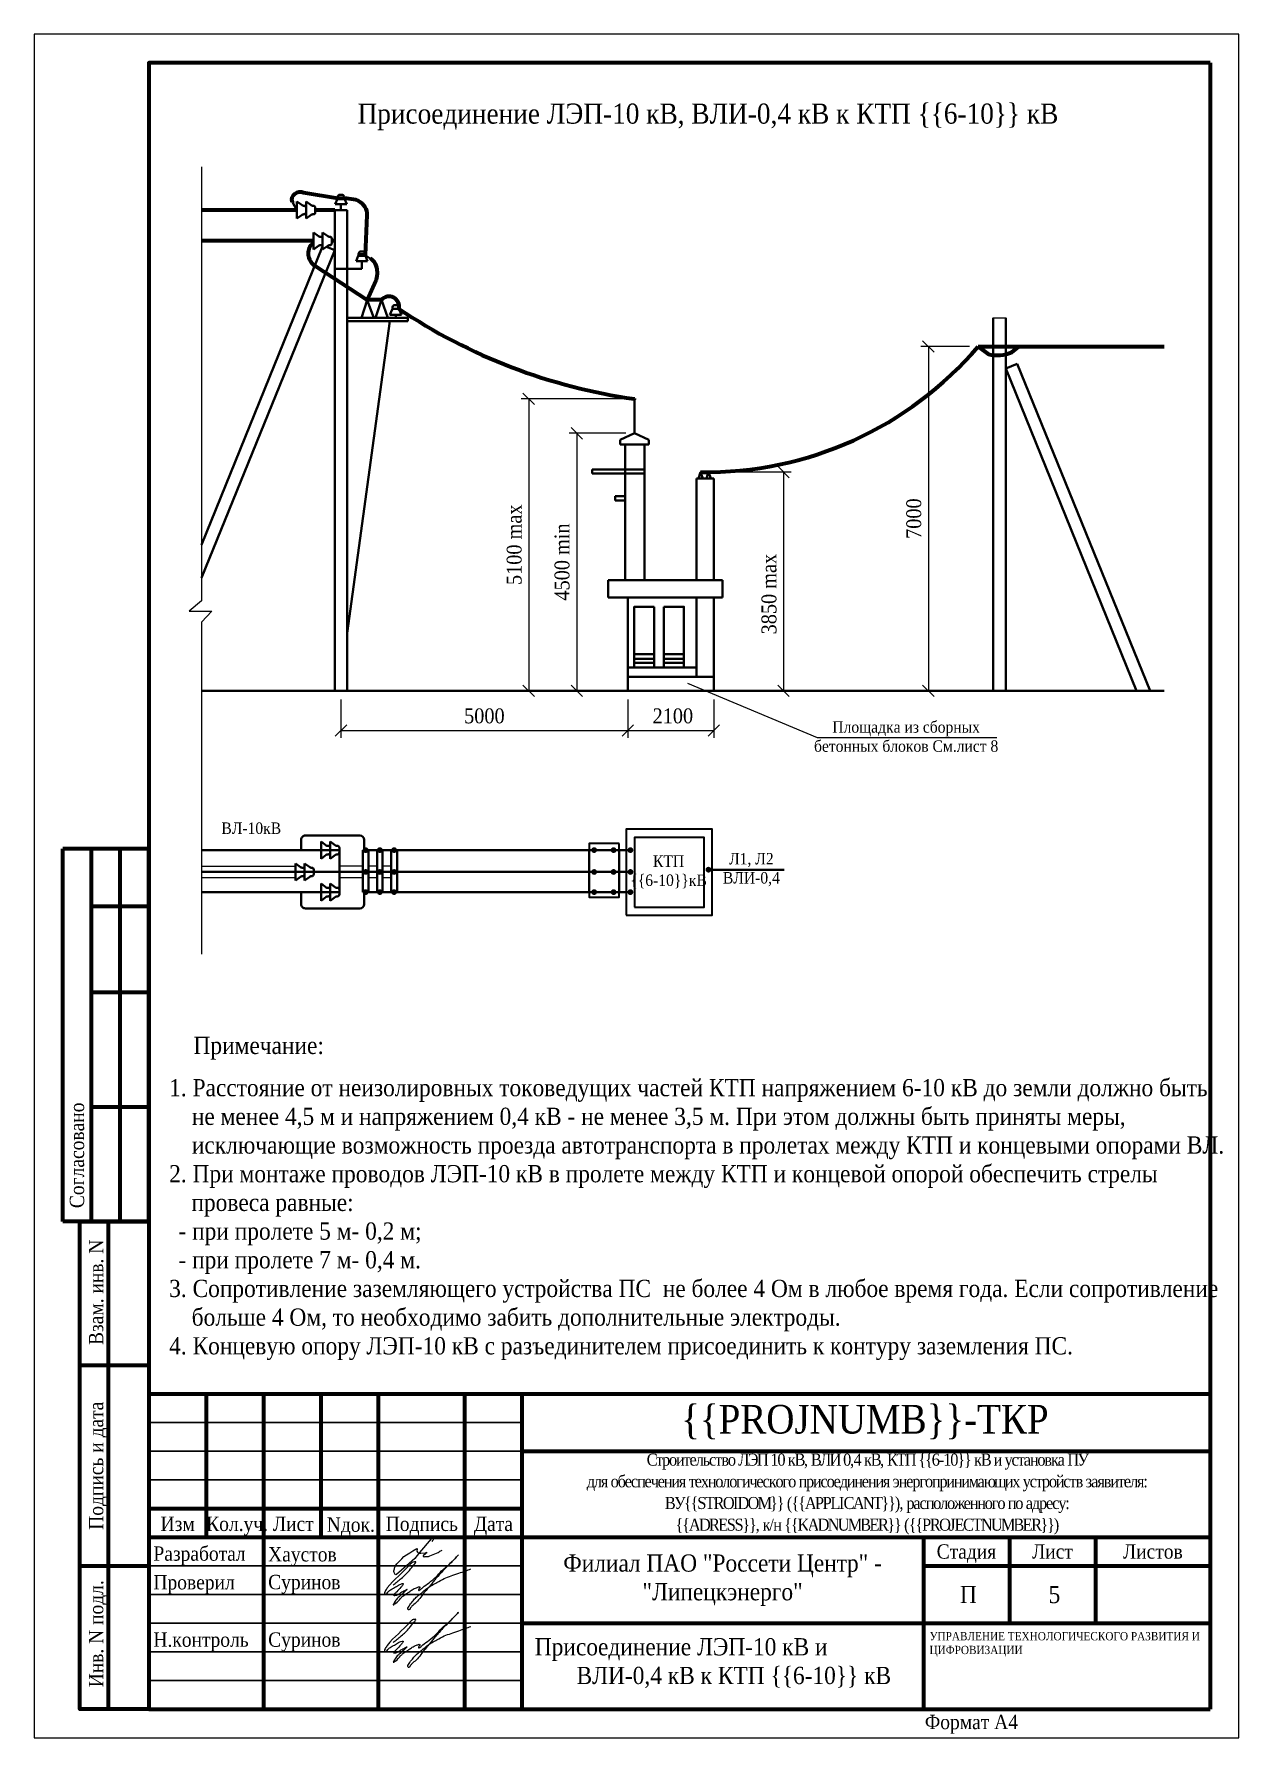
# Model space of a CAD drawing. Header units: millimetres. Extents: x 2394 to 10678, y 3616 to 3933.
# Drawn here: x 6897.9 to 7107.9, y 3616.3 to 3913.3 of the extents above; entities that cross this region are included whole.
import ezdxf
from ezdxf.enums import TextEntityAlignment as Align

# ---------------------------------------------------------------- set-up
doc = ezdxf.new("R2010")
doc.units = ezdxf.units.MM
doc.layers.add('П', color=7, linetype='Continuous')
doc.layers.add('Чертеж', color=7, linetype='Continuous')
doc.styles.add('ESKD1', font='', dxfattribs={"width": 1.2, "oblique": 15})
doc.styles.add('Simplex8', font='Times New Roman.ttf', dxfattribs={"height": 3.5})
doc.styles.add('стиль1', font='Times New Roman.ttf', dxfattribs={"width": 0.9})
doc.styles.add('стиль2', font='Times New Roman.ttf', dxfattribs={"width": 0.9, "height": 2.5})
doc.styles.get('ESKD1').set_extended_font_data('GOST type A')
doc.dimstyles.new('GENPLAN', dxfattribs={"dimtxt": 2.6, "dimasz": 4, "dimexe": 1.3, "dimexo": 1.5, "dimgap": 1.2, "dimtad": 1, "dimzin": 0, "dimtxsty": 'ESKD1', "dimtsz": 1, "dimcen": -2, "dimadec": 0, "dimazin": 0, "dimtfac": 0.75, "dimtix": 1, "dimtmove": 0, "dimatfit": 3, "dimfxl": 1, "dimtvp": 1.2, "dimarcsym": 0})

msp = doc.modelspace()

# ---------------------------------------------------------------- texts
at = {"style": 'стиль1', "width": 0.9}
for s, p in [('         Примечание:', (6916.496, 3735.53)), ('  1. Расстояние от неизолировных токоведущих частей КТП напряжением 6-10 кВ до земли должно быть ', (6919.389, 3728.166)), ('  не менее 4,5 м и напряжением 0,4 кВ - не менее 3,5 м. При этом должны быть приняты меры, ', (6923.345, 3723.166)), ('  исключающие возможность проезда автотранспорта в пролетах между КТП и концевыми опорами ВЛ.', (6923.346, 3718.166)), ('  2. При монтаже проводов ЛЭП-10 кВ в пролете между КТП и концевой опорой обеспечить стрелы  ', (6919.389, 3713.166)), ('провеса равные:', (6925.309, 3708.166)), ('  - при пролете 5 м- 0,2 м;', (6921.017, 3703.166)), ('  - при пролете 7 м- 0,4 м.', (6921.017, 3698.166)), ('  3. Сопротивление заземляющего устройства ПС  не более 4 Ом в любое время года. Если сопротивление ', (6919.389, 3693.166)), ('  больше 4 Ом, то необходимо забить дополнительные электроды.', (6923.313, 3688.166)), ('  4. Концевую опору ЛЭП-10 кВ с разъединителем присоединить к контуру заземления ПС.', (6919.389, 3683.166))]:
    msp.add_text(s, height=3, dxfattribs=at).set_placement(p)
at = {"lineweight": 25, "style": 'стиль1', "width": 0.9}
for s, p in [('Изм', (6919.937, 3652.386)), ('Кол.уч.', (6927.884, 3652.386)), ('Лист', (6939.515, 3652.386)), ('Nдок.', (6948.906, 3652.243)), ('Подпись', (6959.181, 3652.386)), ('Дата', (6974.527, 3652.386)), ('Формат А4', (7053.145, 3617.841))]:
    msp.add_text(s, height=2.5, dxfattribs=at).set_placement(p)
at = {"linetype": 'Continuous', "lineweight": 25, "style": 'стиль2', "width": 0.9}
for s, height, p in [('Стадия', 2.5, (7060.384, 3648.813)), ('Лист', 2.5, (7075.384, 3648.813)), ('Листов', 2.5, (7092.884, 3648.813)), ('П', 3, (7060.732, 3641.313)), ('5', 3, (7075.732, 3641.313))]:
    msp.add_text(s, height=height, dxfattribs=at).set_placement(p, align=Align.MIDDLE_CENTER)
at = {"lineweight": 25, "attachment_point": 5, "style": 'стиль1'}
for s, insert, char_height, width in [('\\pxi2;Присоединение ЛЭП-10 кВ, ВЛИ-0,4 кВ к КТП \\{\\{6-10\\}\\} кВ', (7011.838, 3898.88), 3.5, 185), ('Присоединение ЛЭП-10 кВ и                    ВЛИ-0,4 кВ к КТП \\{\\{6-10\\}\\} кВ', (7019.338, 3629.35), 3, 70)]:
    msp.add_mtext(s, dxfattribs=dict(at, insert=insert, char_height=char_height, width=width))
at = {"char_height": 2, "attachment_point": 5, "style": 'стиль1'}
for s, insert, width in [('Площадка из сборных \\Pбетонных блоков{\\C1; }См.лист 8', (7049.881, 3790.848), 31.55564), ('ВЛ-10кВ', (6935.739, 3774.879), 17.39733), ('КТП\\P\\{\\{6-10\\}\\}кВ', (7008.472, 3767.279), 9.75279), ('Л1, Л2\\PВЛИ-0,4', (7022.907, 3767.671), 9.75279)]:
    msp.add_mtext(s, dxfattribs=dict(at, insert=insert, width=width))
at = {"layer": 'Чертеж', "lineweight": 25, "attachment_point": 5}
for s, insert, char_height, width, style in [('\\{\\{PROJNUMB\\}\\}-ТКР', (7042.689, 3671.356), 5, 119.88502, 'стиль2'), ('\\pxsm1.0792;{\\T0.85;Строительство ЛЭП 10 кВ, ВЛИ 0,4 кВ, КТП \\{\\{6-10\\}\\} кВ и установка ПУ  \\Pдля обеспечения технологического присоединения энергопринимающих устройств заявителя: \\PВУ\\{\\{STROIDOM\\}\\} (\\{\\{APPLICANT\\}\\}), расположенного по адресу:\\P\\{\\{ADRESS\\}\\}, к/н \\{\\{KADNUMBER\\}\\} (\\{\\{PROJECTNUMBER\\}\\})}', (7043.053, 3658.813), 2.1, 119.6632, 'стиль1'), ('Филиал ПАО "Россети Центр" - "Липецкэнерго"', (7017.884, 3643.813), 3, 70, 'стиль2'), ('\\pxql;{\\fTimes New Roman|b0|i0|c204|p16;\\H0.8x;УПРАВЛЕНИЕ ТЕХНОЛОГИЧЕСКОГО РАЗВИТИЯ И ЦИФРОВИЗАЦИИ}', (7081.059, 3632.614), 1.8, 54.19561, 'стиль2')]:
    msp.add_mtext(s, dxfattribs=dict(at, insert=insert, char_height=char_height, width=width, style=style))

# ---------------------------------------------------------------- blocks, each defined once
blk = doc.blocks.new('Штамп б')
at = {"lineweight": 70}
for points in [[(20, 0), (8, 0), (8, 85), (20, 85)], [(13, 0), (13, 85)], [(8, 60), (20, 60)], [(8, 25), (20, 25)]]:
    blk.add_lwpolyline(points, dxfattribs=at)
at = {"lineweight": 25, "style": 'Simplex8', "width": 0.9}
for s, p in [('Взам. инв. N', (12.06, 63.49)), ('Подпись и дата', (12.06, 31.28)), ('Инв. N подл.', (12.06, 3.82))]:
    blk.add_text(s, height=2.5, rotation=90, dxfattribs=at).set_placement(p)
blk = doc.blocks.new('A$C5B0935FB')
at = {"lineweight": 70}
for p, q in [((20, 65), (5, 65)), ((5, 0), (5, 65)), ((10, 55), (10, 65)), ((15, 0), (15, 65)), ((20, 0), (20, 65)), ((10, 40), (10, 55)), ((10, 55), (20, 55)), ((10, 20), (10, 40)), ((10, 40), (20, 40)), ((10, 0), (10, 20)), ((10, 20), (20, 20)), ((10, 0), (5, 0)), ((15, 0), (10, 0)), ((20, 0), (15, 0)), ((15, 0), (15, 0))]:
    blk.add_line(p, q, dxfattribs=at)
at = {"lineweight": 25, "style": 'стиль1', "width": 0.9}
blk.add_text('Согласовано', height=2.5, rotation=90, dxfattribs=at).set_placement((8.72, 2.35))
blk = doc.blocks.new('A$C7F1F469D')
at = {"color": 5, "lineweight": 25}
blk.add_spline([(-0.1, 1.78), (1.34, 2.93), (2.75, 4.33), (3.55, 5.31), (3.81, 5.64), (3.86, 5.8), (3.66, 5.81), (3.25, 5.7), (2.89, 5.36), (-1.09, 1.26), (-1.29, 0.98), (-1.47, 0.67), (-1.59, 0.28), (-1.54, 0.16), (-0.98, 0.55), (-0.42, 1.01), (0.34, 1.44), (1.08, 1.86), (1.69, 1.97), (1.62, 1.83), (1.26, 1.37), (0.56, 0.61), (0.16, 0.22), (0, 0), (0.24, -0.04), (0.82, 0.16), (1.44, 0.58), (2.18, 0.95), (2.33, 1.04), (1.93, 0.58), (1.28, 0.02), (0.64, -0.58), (0.1, -1.31), (-0.06, -1.68), (0.13, -1.59), (0.39, -1.41), (1.23, -0.56), (1.62, -0.16), (2.27, 0.27), (2.82, 0.65), (3.41, 1.04), (3.83, 1.25), (4.1, 1.35), (4.33, 1.44), (4.56, 1.45), (4.6, 1.35), (4.48, 1.19), (4.35, 0.92), (4.39, 0.82), (4.59, 0.91), (5.09, 1.34), (6.19, 2.18), (7.41, 3.21), (8.36, 4.22), (9.62, 5.31), (10.99, 6.68), (11.27, 6.98), (9.83, 5.51), (8.6, 4.26), (7.7, 3.28), (7.2, 2.7), (6.74, 2.12), (6.16, 1.41), (5.49, 0.62), (4.74, -0.34), (3.92, -1.29), (3.19, -1.94), (2.91, -2.31), (2.67, -2.58), (2.52, -2.55), (2.49, -2.26), (2.69, -1.9), (3.27, -1.11), (3.8, -0.52), (4.48, 0.07), (5.33, 0.79), (5.97, 1.29), (6.7, 1.77), (7.56, 2.21), (8.83, 2.91), (10.02, 3.35), (11.36, 3.83), (12.55, 4.24), (13.47, 4.57)], degree=3, dxfattribs=at)
blk = doc.blocks.new('Штамп фамилии')
at = {"layer": 'Чертеж', "color": 5, "lineweight": -2}
blk.add_lwpolyline([(47.56, 0.85), (47.63, 0.98), (47.71, 1.12), (47.75, 1.2), (47.79, 1.26), (47.82, 1.32), (47.85, 1.37), (47.85, 1.41), (47.85, 1.5), (47.83, 1.56), (47.8, 1.58), (47.75, 1.59), (47.69, 1.59), (47.65, 1.58), (47.6, 1.56), (47.53, 1.53), (47.47, 1.48), (47.41, 1.42), (47.34, 1.32), (45.35, -1.11), (44.5, -2.12), (43.04, -3.43), (41.29, -4.9), (41.18, -4.96), (41.1, -4.94), (41.06, -4.9), (41.02, -4.83), (40.95, -4.71), (40.89, -4.56), (40.88, -4.4), (40.88, -4.26), (40.91, -4.09), (40.95, -3.94), (40.99, -3.84), (41.05, -3.64), (41.14, -3.44), (41.38, -3.09), (41.64, -2.76), (42.23, -2.17), (42.59, -1.81), (43.05, -1.48), (43.63, -1.13), (44.19, -0.77), (44.85, -0.41), (44.92, -0.44), (44.94, -0.46), (44.95, -0.51), (44.89, -0.87), (44.97, -1.02), (45.03, -1.1), (45.09, -1.13), (45.19, -1.2), (45.35, -1.22), (45.55, -1.22), (46.39, -1.16), (46.48, -1.08), (46.54, -1.05), (46.56, -1.07), (46.57, -1.09), (46.56, -1.13), (46.54, -1.15), (46.53, -1.18), (46.48, -1.21), (46.37, -1.3), (46.01, -1.59), (45.97, -1.66), (45.96, -1.7), (45.96, -1.78), (45.99, -1.81), (46.12, -1.82), (46.26, -1.81), (46.68, -1.81), (46.77, -1.8), (46.92, -1.76), (47.12, -1.67), (48.59, -1.09), (48.75, -0.97), (48.9, -0.86), (49.05, -0.79), (49.15, -0.75), (49.3, -0.69)], dxfattribs=at)
at = {"layer": 'Чертеж', "color": 67, "lineweight": -2, "true_color": 0x727430}
for p in [(40.81, -8.53), (40.81, -18.55)]:
    blk.add_blockref('A$C7F1F469D', p, dxfattribs=at)
at = {"color": 7, "char_height": 2.5, "attachment_point": 4, "style": 'стиль1'}
for s, insert, width in [(' Разработал', (-1.9, -1.68), 17), ('Хаустов', (18.94, -1.81), 20), (' Проверил', (-1.9, -6.68), 17), (' Суринов', (18.1, -6.65), 20), (' Н.контроль', (-1.9, -16.68), 17), (' Суринов', (18.1, -16.68), 20)]:
    blk.add_mtext(s, dxfattribs=dict(at, insert=insert, width=width))
blk = doc.blocks.new('*D29')
at = {"color": 0, "lineweight": -2, "transparency": 16777216}
for p, q in [((6951.37, 3797.35), (6951.37, 3790.62)), ((7001.37, 3797.35), (7001.37, 3790.62)), ((6950.37, 3790.92), (6952.37, 3792.92)), ((7000.37, 3790.92), (7002.37, 3792.92)), ((6951.37, 3791.92), (7001.37, 3791.92))]:
    blk.add_line(p, q, dxfattribs=at)
at = {"layer": 'Defpoints', "color": 0, "transparency": 16777216}
for p in [(6951.37, 3798.85), (7001.37, 3798.85), (7001.37, 3791.92)]:
    blk.add_point(p, dxfattribs=at)
at = {"color": 0, "transparency": 16777216, "insert": (6976.37, 3794.45), "char_height": 2.6, "attachment_point": 5, "style": 'стиль1'}
blk.add_mtext('5000', dxfattribs=at)
blk = doc.blocks.new('*D30')
at = {"color": 0, "lineweight": -2, "transparency": 16777216}
for p, q in [((7001.37, 3797.35), (7001.37, 3790.62)), ((7016.37, 3797.35), (7016.37, 3790.62)), ((7000.37, 3790.92), (7002.37, 3792.92)), ((7015.37, 3790.92), (7017.37, 3792.92)), ((7001.37, 3791.92), (7016.37, 3791.92))]:
    blk.add_line(p, q, dxfattribs=at)
at = {"layer": 'Defpoints', "color": 0, "transparency": 16777216}
for p in [(7001.37, 3798.85), (7016.37, 3798.85), (7016.37, 3791.92)]:
    blk.add_point(p, dxfattribs=at)
at = {"color": 0, "transparency": 16777216, "insert": (7009.22, 3794.45), "char_height": 2.6, "attachment_point": 5, "style": 'стиль1'}
blk.add_mtext('2100', dxfattribs=at)
blk = doc.blocks.new('*D31')
at = {"color": 0, "lineweight": -2, "transparency": 16777216}
for p, q in [((7001.05, 3849.72), (6982.8, 3849.72)), ((6985.1, 3848.72), (6983.1, 3850.72)), ((6984.1, 3849.72), (6984.1, 3798.85)), ((7001.05, 3798.85), (6982.8, 3798.85)), ((6985.1, 3797.85), (6983.1, 3799.85))]:
    blk.add_line(p, q, dxfattribs=at)
at = {"layer": 'Defpoints', "color": 0, "transparency": 16777216}
for p in [(7002.55, 3849.72), (6984.1, 3798.85), (7002.55, 3798.85)]:
    blk.add_point(p, dxfattribs=at)
at = {"color": 0, "transparency": 16777216, "insert": (6981.58, 3824.29), "char_height": 2.6, "attachment_point": 5, "rotation": 90, "style": 'стиль1'}
blk.add_mtext('5100 max', dxfattribs=at)
blk = doc.blocks.new('*D32')
at = {"color": 0, "lineweight": -2, "transparency": 16777216}
for p, q in [((7001.05, 3843.72), (6991.17, 3843.72)), ((6993.47, 3842.72), (6991.47, 3844.72)), ((6992.47, 3843.72), (6992.47, 3798.85)), ((7001.05, 3798.85), (6991.17, 3798.85)), ((6993.47, 3797.85), (6991.47, 3799.85))]:
    blk.add_line(p, q, dxfattribs=at)
at = {"layer": 'Defpoints', "color": 0, "transparency": 16777216}
for p in [(7002.55, 3843.72), (6992.47, 3798.85), (7002.55, 3798.85)]:
    blk.add_point(p, dxfattribs=at)
at = {"color": 0, "transparency": 16777216, "insert": (6989.92, 3821.29), "char_height": 2.6, "attachment_point": 5, "rotation": 90, "style": 'стиль1'}
blk.add_mtext('4500 min', dxfattribs=at)
blk = doc.blocks.new('*D33')
at = {"color": 0, "lineweight": -2, "transparency": 16777216}
for p, q in [((7029.52, 3835.98), (7027.52, 3837.98)), ((7016.94, 3836.98), (7029.82, 3836.98)), ((7028.52, 3836.98), (7028.52, 3798.85)), ((7016.94, 3798.85), (7029.82, 3798.85)), ((7029.52, 3797.85), (7027.52, 3799.85))]:
    blk.add_line(p, q, dxfattribs=at)
at = {"layer": 'Defpoints', "color": 0, "transparency": 16777216}
for p in [(7015.44, 3836.98), (7015.44, 3798.85), (7028.52, 3798.85)]:
    blk.add_point(p, dxfattribs=at)
at = {"color": 0, "transparency": 16777216, "insert": (7025.99, 3815.69), "char_height": 2.6, "attachment_point": 5, "rotation": 90, "style": 'стиль1'}
blk.add_mtext('3850 max', dxfattribs=at)
blk = doc.blocks.new('*D34')
at = {"color": 0, "lineweight": -2, "transparency": 16777216}
for p, q in [((7060.92, 3858.85), (7052.46, 3858.85)), ((7054.76, 3857.85), (7052.76, 3859.85)), ((7053.76, 3858.85), (7053.76, 3798.85)), ((7060.92, 3798.85), (7052.46, 3798.85)), ((7054.76, 3797.85), (7052.76, 3799.85))]:
    blk.add_line(p, q, dxfattribs=at)
at = {"layer": 'Defpoints', "color": 0, "transparency": 16777216}
for p in [(7062.42, 3858.85), (7053.76, 3798.85), (7062.42, 3798.85)]:
    blk.add_point(p, dxfattribs=at)
at = {"color": 0, "transparency": 16777216, "insert": (7051.23, 3828.85), "char_height": 2.6, "attachment_point": 5, "rotation": 90, "style": 'стиль1'}
blk.add_mtext('7000', dxfattribs=at)

# ---------------------------------------------------------------- dimensions: what is measured, and where the dimension line sits
for base, p1, p2, angle, text, picture, middle in [((7053.759, 3798.85), (7062.421, 3858.851), (7062.421, 3798.85), 270, '7000', '*D34', (7053.759, 3828.851)), ((7028.516, 3798.85), (7015.438, 3836.981), (7015.438, 3798.85), 270, '3850 max', '*D33', (7028.516, 3815.687)), ((7001.368, 3791.923), (6951.368, 3798.85), (7001.368, 3798.85), 0, '5000', '*D29', (6976.368, 3791.923)), ((7016.368, 3791.923), (7001.368, 3798.85), (7016.368, 3798.85), 0, '2100', '*D30', (7009.216, 3791.923))]:
    dim = msp.add_linear_dim(base=base, p1=p1, p2=p2, angle=angle, text=text, dimstyle='GENPLAN', override={"dimtxsty": 'стиль1'})
    dim.commit()
    dim.dimension.update_dxf_attribs({"geometry": picture, "text_midpoint": middle, "dimtype": 161})
for p1, distance, text, picture, middle in [((7002.546, 3849.721), -18.441, '5100 max', '*D31', (6981.583, 3824.286)), ((7002.546, 3843.721), -10.071, '4500 min', '*D32', (6989.919, 3821.286))]:
    dim = msp.add_aligned_dim(p1=p1, p2=(7002.546, 3798.85), distance=distance, text=text, dimstyle='GENPLAN', override={"dimtxsty": 'стиль1'})
    dim.commit()
    dim.dimension.update_dxf_attribs({"geometry": picture, "text_midpoint": middle})

# ---------------------------------------------------------------- linework, layer by layer
at = {"lineweight": 70}
for p, q in [((7102.884, 3908.313), (7102.884, 3621.313)), ((6943.701, 3882.643), (6927.078, 3882.643)), ((6950.278, 3882.643), (6946.899, 3882.643)), ((6946.571, 3877.247), (6927.078, 3877.247)), ((6950.278, 3877.247), (6949.769, 3877.247)), ((6955.952, 3866.949), (6946.862, 3872.877)), ((6957.467, 3870.288), (6955.952, 3866.949)), ((6957.702, 3871.993), (6957.702, 3871.375)), ((6958.426, 3866.967), (6955.952, 3866.967)), ((7062.421, 3858.851), (7094.859, 3858.851)), ((6917.884, 3621.313), (7102.884, 3621.313))]:
    msp.add_line(p, q, dxfattribs=at)
for p, q in [((6927.078, 3890.188), (6927.078, 3814.54)), ((6952.458, 3798.85), (6952.458, 3863.85)), ((7065.063, 3863.85), (7067.243, 3863.85)), ((7065.063, 3798.85), (7065.063, 3858.851)), ((6927.078, 3814.54), (6924.944, 3812.744)), ((6924.944, 3812.744), (6928.869, 3812.744)), ((6928.869, 3812.744), (6927.078, 3810.783)), ((6927.078, 3810.783), (6927.078, 3752.937)), ((6950.278, 3798.83), (6951.368, 3798.83)), ((6952.458, 3798.83), (6951.368, 3798.83)), ((7011.773, 3800.15), (7034.359, 3790.682)), ((7034.359, 3790.682), (7065.68, 3790.682))]:
    msp.add_line(p, q)
at = {"lineweight": 40}
for p, q in [((6942.899, 3883.99), (6943.701, 3882.643)), ((6943.701, 3884.143), (6943.701, 3881.143)), ((6943.701, 3884.143), (6944.607, 3883.465)), ((6944.607, 3881.82), (6943.701, 3881.143)), ((6944.824, 3883.393), (6944.942, 3883.393)), ((6944.824, 3881.893), (6944.942, 3881.893)), ((6945.3, 3884.143), (6945.3, 3881.143)), ((6945.3, 3884.143), (6946.206, 3883.465)), ((6945.303, 3883.028), (6945.3, 3882.643)), ((6945.303, 3882.257), (6945.3, 3882.643)), ((6946.206, 3881.82), (6945.3, 3881.143)), ((6946.423, 3883.393), (6946.541, 3883.393)), ((6946.423, 3881.893), (6946.541, 3881.893)), ((6946.902, 3883.028), (6946.899, 3882.643)), ((6946.902, 3882.257), (6946.899, 3882.643)), ((6950.278, 3882.643), (6950.278, 3844.991)), ((6950.278, 3882.643), (6952.458, 3882.643)), ((6950.368, 3883.664), (6952.368, 3883.664)), ((6951.925, 3884.724), (6950.811, 3884.724)), ((6951.368, 3883.664), (6951.368, 3882.643)), ((6952.458, 3882.643), (6952.458, 3798.83)), ((6948.17, 3876.278), (6927.078, 3824.303)), ((6946.096, 3876.518), (6946.571, 3877.247)), ((6946.571, 3878.747), (6946.571, 3875.747)), ((6946.571, 3878.747), (6947.477, 3878.069)), ((6947.477, 3876.425), (6946.571, 3875.747)), ((6947.693, 3877.997), (6947.812, 3877.997)), ((6947.693, 3876.497), (6947.812, 3876.497)), ((6948.17, 3878.747), (6948.17, 3875.747)), ((6948.17, 3878.747), (6949.076, 3878.069)), ((6948.173, 3877.632), (6948.17, 3877.247)), ((6948.173, 3876.861), (6948.17, 3877.247)), ((6949.076, 3876.425), (6948.17, 3875.747)), ((6948.849, 3876.255), (6950.278, 3875.675)), ((6949.292, 3877.997), (6949.41, 3877.997)), ((6949.292, 3876.497), (6949.41, 3876.497)), ((6949.772, 3877.632), (6949.769, 3877.247)), ((6949.772, 3876.861), (6949.769, 3877.247)), ((6950.278, 3875.675), (6927.078, 3818.506)), ((6954.007, 3873.735), (6956.007, 3873.735)), ((6955.564, 3874.796), (6954.45, 3874.796)), ((6955.007, 3873.735), (6955.007, 3872.378)), ((6955.564, 3874.796), (6956.479, 3874.217)), ((6950.278, 3872.378), (6955.007, 3872.378)), ((6950.278, 3869.47), (6950.278, 3798.83)), ((6959.912, 3864.381), (6961.912, 3864.381)), ((6961.469, 3865.441), (6960.355, 3865.441)), ((6960.912, 3864.381), (6960.912, 3863.85)), ((6952.458, 3863.85), (6963.04, 3863.85)), ((6963.04, 3863.258), (6952.458, 3863.258)), ((6959.904, 3863.258), (6952.458, 3808.857)), ((6963.04, 3863.85), (6963.04, 3863.258)), ((7065.063, 3798.85), (7065.063, 3863.85)), ((7067.243, 3863.85), (7067.243, 3798.83)), ((7069.261, 3855.851), (7067.243, 3855.029)), ((7069.261, 3855.851), (7092.393, 3798.85)), ((7067.243, 3855.029), (7090.04, 3798.85)), ((7002.546, 3843.721), (7002.546, 3849.721)), ((7002.546, 3843.721), (7000.058, 3842.562)), ((7002.546, 3843.721), (7005.033, 3842.562)), ((7000.058, 3842.562), (7000.058, 3841.799)), ((7000.058, 3841.799), (7005.033, 3841.799)), ((7000.893, 3841.799), (7000.893, 3818.1)), ((7004.255, 3818.1), (7004.255, 3841.799)), ((7005.033, 3842.562), (7005.033, 3841.799)), ((6995.137, 3837.407), (7004.255, 3837.407)), ((6995.137, 3837.407), (6995.137, 3836.715)), ((6995.137, 3836.715), (7004.255, 3836.715)), ((7016.368, 3835.85), (7013.35, 3835.85)), ((7013.35, 3835.85), (7013.35, 3818.1)), ((7016.368, 3818.1), (7016.368, 3835.85)), ((6999.166, 3832.775), (7000.893, 3832.775)), ((6999.166, 3832.775), (6999.166, 3832.02)), ((6999.166, 3832.02), (7000.893, 3832.02)), ((6997.966, 3818.1), (7017.845, 3818.1)), ((6997.966, 3815.1), (6997.966, 3818.1)), ((6999.989, 3818.1), (7002.833, 3818.1)), ((7001.411, 3818.1), (7004.255, 3818.1)), ((7017.845, 3815.1), (7017.845, 3818.1)), ((6997.966, 3815.1), (7017.845, 3815.1)), ((7001.368, 3801.25), (7001.368, 3815.1)), ((7005.937, 3813.5), (7005.937, 3802.926)), ((7007.654, 3813.5), (7007.654, 3802.926)), ((7011.29, 3815.1), (7016.368, 3815.1)), ((7013.35, 3801.25), (7013.35, 3815.1)), ((7016.368, 3815.1), (7016.368, 3801.25)), ((7002.486, 3805.224), (7005.937, 3805.224)), ((7007.654, 3805.224), (7011.138, 3805.224)), ((7001.368, 3802.926), (7013.35, 3802.926)), ((7002.486, 3804.415), (7005.937, 3804.415)), ((7002.486, 3803.701), (7005.937, 3803.701)), ((7007.654, 3804.415), (7011.138, 3804.415)), ((7007.654, 3803.701), (7011.138, 3803.701)), ((6927.078, 3798.85), (7094.859, 3798.85)), ((7016.368, 3801.25), (7011.29, 3801.25)), ((6947.894, 3772.569), (6947.894, 3769.569)), ((6947.894, 3772.569), (6948.8, 3771.891)), ((6949.493, 3772.569), (6949.493, 3769.569)), ((6949.493, 3772.569), (6950.399, 3771.891)), ((6951.092, 3771.069), (6927.078, 3771.069)), ((6948.8, 3770.247), (6947.894, 3769.569)), ((6949.016, 3771.819), (6949.134, 3771.819)), ((6949.016, 3770.319), (6949.134, 3770.319)), ((6949.496, 3771.454), (6949.493, 3771.069)), ((6949.496, 3770.683), (6949.493, 3771.069)), ((6950.399, 3770.247), (6949.493, 3769.569)), ((6950.615, 3771.819), (6950.733, 3771.819)), ((6950.615, 3770.319), (6950.733, 3770.319)), ((6951.095, 3771.454), (6951.092, 3771.069)), ((6951.092, 3771.069), (6951.092, 3763.746)), ((6951.095, 3770.683), (6951.092, 3771.069)), ((7002.27, 3771.069), (6955.172, 3771.069)), ((6994.623, 3771.069), (6994.623, 3763.746)), ((6999.858, 3771.069), (6999.858, 3763.746)), ((7002.27, 3767.259), (6927.078, 3767.259)), ((6943.425, 3768.759), (6943.425, 3765.759)), ((6943.425, 3768.759), (6944.331, 3768.081)), ((6944.331, 3766.437), (6943.425, 3765.759)), ((6944.548, 3768.009), (6944.666, 3768.009)), ((6944.548, 3766.509), (6944.666, 3766.509)), ((6945.024, 3768.759), (6945.024, 3765.759)), ((6945.024, 3768.759), (6945.93, 3768.081)), ((6945.027, 3767.645), (6945.024, 3767.259)), ((6945.027, 3766.874), (6945.024, 3767.259)), ((6945.93, 3766.437), (6945.024, 3765.759)), ((6946.147, 3768.009), (6946.265, 3768.009)), ((6946.147, 3766.509), (6946.265, 3766.509)), ((6946.626, 3767.645), (6946.623, 3767.259)), ((6946.626, 3766.874), (6946.623, 3767.259)), ((7015.421, 3767.657), (7028.598, 3767.658)), ((6951.092, 3763.746), (6927.078, 3763.746)), ((6947.894, 3765.246), (6947.894, 3762.246)), ((6947.894, 3765.246), (6948.8, 3764.568)), ((6949.016, 3764.496), (6949.134, 3764.496)), ((6949.016, 3762.996), (6949.134, 3762.996)), ((6949.493, 3765.246), (6949.493, 3762.246)), ((6949.493, 3765.246), (6950.399, 3764.568)), ((6949.496, 3764.132), (6949.493, 3763.746)), ((6949.496, 3763.361), (6949.493, 3763.746)), ((6950.615, 3764.496), (6950.733, 3764.496)), ((6950.615, 3762.996), (6950.733, 3762.996)), ((6951.095, 3764.132), (6951.092, 3763.746)), ((6951.095, 3763.361), (6951.092, 3763.746)), ((7002.27, 3763.746), (6955.172, 3763.746)), ((6948.8, 3762.924), (6947.894, 3762.246)), ((6950.399, 3762.924), (6949.493, 3762.246))]:
    msp.add_line(p, q, dxfattribs=at)
at = {"lineweight": 70}
for points in [[(7102.884, 3908.313), (6917.884, 3908.313), (6917.884, 3621.313)], [(6917.884, 3676.313), (7102.884, 3676.313)], [(6927.884, 3676.313), (6927.884, 3651.313)], [(6937.884, 3676.313), (6937.884, 3621.313)], [(6947.884, 3676.313), (6947.884, 3651.313)], [(6957.884, 3676.313), (6957.884, 3621.313)], [(6972.884, 3676.313), (6972.884, 3621.313)], [(6982.884, 3676.313), (6982.884, 3621.313)], [(6982.884, 3666.313), (7102.884, 3666.313)], [(6917.884, 3656.313), (6982.884, 3656.313)], [(6917.884, 3651.313), (7102.884, 3651.313)], [(7052.884, 3651.313), (7052.884, 3621.313)], [(7067.884, 3651.313), (7067.884, 3636.313)], [(7082.884, 3651.313), (7082.884, 3636.313)], [(7052.884, 3646.313), (7102.884, 3646.313)], [(6982.884, 3636.313), (7102.884, 3636.313)]]:
    msp.add_lwpolyline(points, dxfattribs=at)
for points in [[(6942.899, 3883.99), (6942.899, 3883.99, -0.6528679), (6944.861, 3885.695), (6950.811, 3884.724, -0.0643571), (6953.923, 3884.466), (6954.418, 3884.224, -0.298991), (6955.889, 3881.738), (6955.564, 3874.796), (6954.45, 3874.796)], [(6961.469, 3865.441), (6961.469, 3865.441, 0.1137863), (7002.546, 3849.721), (7002.546, 3849.721)], [(7062.421, 3858.851), (7064.208, 3857.534, 0.1665302), (7068.314, 3857.88), (7069.512, 3858.851)]]:
    msp.add_lwpolyline(points, format="xyb", dxfattribs=at)
at = {"lineweight": 40}
for points in [[(6951.368, 3885.315), (6951.041, 3885.315, 0.2100397), (6950.811, 3884.997), (6950.811, 3884.859, -0.1004785), (6950.753, 3884.574), (6950.368, 3883.664)], [(6951.368, 3885.315), (6951.695, 3885.315, -0.2100397), (6951.925, 3884.997), (6951.925, 3884.859, 0.1004785), (6951.982, 3884.574), (6952.368, 3883.664)], [(6955.007, 3875.387), (6954.68, 3875.387, 0.2100397), (6954.45, 3875.068), (6954.45, 3874.93, -0.1004785), (6954.392, 3874.645), (6954.007, 3873.735)], [(6955.007, 3875.387), (6955.334, 3875.387, -0.2100397), (6955.564, 3875.068), (6955.564, 3874.93, 0.1004785), (6955.622, 3874.645), (6956.007, 3873.735)], [(6960.912, 3866.033), (6960.585, 3866.033, 0.2100397), (6960.355, 3865.714), (6960.355, 3865.576, -0.1004785), (6960.297, 3865.291), (6959.912, 3864.381)], [(6960.912, 3866.033), (6961.239, 3866.033, -0.2100397), (6961.469, 3865.714), (6961.469, 3865.576, 0.1004785), (6961.527, 3865.291), (6961.912, 3864.381)], [(6944.438, 3771.069), (6944.438, 3772.875, -0.4142136), (6945.169, 3773.606), (6954.669, 3773.606, -0.410032), (6955.4, 3772.885), (6955.426, 3771.069)], [(6944.438, 3763.746), (6944.438, 3761.643, 0.4142136), (6945.169, 3760.913), (6954.669, 3760.913, 0.410032), (6955.4, 3761.633), (6955.426, 3763.45)]]:
    msp.add_lwpolyline(points, format="xyb", dxfattribs=at)
for points in [[(6954.924, 3863.85), (6957.077, 3863.85), (6955.952, 3866.949), (6955.952, 3866.949)], [(6957.398, 3863.868), (6959.551, 3863.868), (6958.426, 3866.967), (6958.426, 3866.967)], [(7013.687, 3835.843), (7014.472, 3835.843), (7014.062, 3836.974), (7014.062, 3836.974)], [(7015.063, 3835.85), (7015.849, 3835.85), (7015.438, 3836.981), (7015.438, 3836.981)], [(7001.368, 3798.85), (7016.368, 3798.85), (7016.368, 3801.25), (7001.368, 3801.25)]]:
    msp.add_lwpolyline(points, close=True, dxfattribs=at)
for points in [[(7005.937, 3802.926), (7002.486, 3802.926), (7002.486, 3813.5), (7005.937, 3813.5)], [(7007.654, 3813.5), (7011.138, 3813.5), (7011.138, 3802.926), (7007.654, 3802.926)], [(7001.368, 3798.85), (6997.966, 3798.85)], [(6955.172, 3771.069), (6955.172, 3763.746)], [(6956.157, 3763.746), (6956.157, 3771.069)], [(6957.668, 3763.746), (6957.668, 3771.069)], [(6958.631, 3763.746), (6958.631, 3771.069)], [(6960.11, 3763.746), (6960.11, 3771.069)], [(6961.143, 3763.746), (6961.143, 3771.069)]]:
    msp.add_lwpolyline(points, dxfattribs=at)
at = {"lineweight": 35}
for points in [[(6999.86, 3772.209), (6994.623, 3772.209), (6994.623, 3762.892), (6999.86, 3762.892)], [(7001.092, 3759.72), (7016.092, 3759.72), (7016.092, 3774.72), (7001.092, 3774.72)], [(7002.51, 3761.13), (7014.656, 3761.13), (7014.656, 3773.275), (7002.51, 3773.275)]]:
    msp.add_lwpolyline(points, close=True, dxfattribs=at)
at = {"lineweight": 40, "const_width": 0.5}
for points in [[(6955.426, 3771.069, 1), (6955.926, 3771.069, 1)], [(6957.9, 3771.069, 1), (6958.4, 3771.069, 1)], [(6960.386, 3771.069, 1), (6960.886, 3771.069, 1)], [(6995.255, 3771.069, 1), (6995.755, 3771.069, 1)], [(6998.64, 3771.069, 1), (6999.14, 3771.069, 1)], [(6955.426, 3767.259, 1), (6955.926, 3767.259, 1)], [(6957.9, 3767.259, 1), (6958.4, 3767.259, 1)], [(6960.386, 3767.259, 1), (6960.886, 3767.259, 1)], [(6995.255, 3767.259, 1), (6995.755, 3767.259, 1)], [(6998.64, 3767.259, 1), (6999.14, 3767.259, 1)], [(6955.426, 3763.746, 1), (6955.926, 3763.746, 1)], [(6957.9, 3763.746, 1), (6958.4, 3763.746, 1)], [(6960.386, 3763.746, 1), (6960.886, 3763.746, 1)], [(6995.255, 3763.746, 1), (6995.755, 3763.746, 1)], [(6998.64, 3763.746, 1), (6999.14, 3763.746, 1)]]:
    msp.add_lwpolyline(points, format="xyb", close=True, dxfattribs=at)
at = {"const_width": 0.5}
for points in [[(7001.574, 3771.069, 1), (7002.074, 3771.069, 1)], [(7001.574, 3767.259, 1), (7002.074, 3767.259, 1)], [(7015.171, 3767.657, 1), (7015.671, 3767.657, 1)], [(7001.574, 3763.746, -1), (7002.074, 3763.746, -1)]]:
    msp.add_lwpolyline(points, format="xyb", close=True, dxfattribs=at)
at = {"lineweight": 25}
for points in [[(6927.078, 3768.259), (6943.425, 3768.259)], [(6943.425, 3766.259), (6927.078, 3766.259)], [(6955.172, 3768.259), (6951.041, 3768.259), (6951.041, 3767.259), (6958.631, 3767.259)], [(6955.172, 3766.259), (6951.041, 3766.259), (6951.041, 3767.259), (6958.631, 3767.259)], [(6957.668, 3768.259), (6956.157, 3768.259)], [(6957.668, 3766.259), (6956.157, 3766.259)], [(6960.142, 3768.259), (6958.631, 3768.259)], [(6960.142, 3766.259), (6958.631, 3766.259)]]:
    msp.add_lwpolyline(points, dxfattribs=at)
at = {"lineweight": 30}
for points in [[(6917.884, 3671.313), (6982.884, 3671.313)], [(6917.884, 3666.313), (6982.884, 3666.313)], [(6917.884, 3661.313), (6982.884, 3661.313)], [(6917.884, 3646.313), (6982.884, 3646.313)], [(6917.884, 3641.313), (6982.884, 3641.313)], [(6917.884, 3636.313), (6982.884, 3636.313)], [(6917.884, 3631.313), (6982.884, 3631.313)], [(6917.884, 3626.313), (6982.884, 3626.313)]]:
    msp.add_lwpolyline(points, dxfattribs=at)
at = {"lineweight": 40}
for centre, start, end in [((6944.824, 3883.754), 233.18677, 270), ((6944.824, 3881.531), 90, 126.81323), ((6944.942, 3883.031), 359.5272, 90), ((6944.942, 3882.254), 270, 0.4728), ((6946.423, 3883.754), 233.18677, 270), ((6946.423, 3881.531), 90, 126.81323), ((6946.541, 3883.031), 359.5272, 90), ((6946.541, 3882.254), 270, 0.4728), ((6947.693, 3878.358), 233.18677, 270), ((6947.693, 3876.135), 90, 126.81323), ((6947.812, 3877.635), 359.5272, 90), ((6947.812, 3876.858), 270, 0.4728), ((6949.292, 3878.358), 233.18677, 270), ((6949.292, 3876.135), 90, 126.81323), ((6949.41, 3877.635), 359.5272, 90), ((6949.41, 3876.858), 270, 0.4728), ((6949.016, 3772.18), 233.18677, 270), ((6949.016, 3769.957), 90, 126.81323), ((6949.134, 3771.457), 359.5272, 90), ((6949.134, 3770.68), 270, 0.4728), ((6950.615, 3772.18), 233.18677, 270), ((6950.615, 3769.957), 90, 126.81323), ((6950.733, 3771.457), 359.5272, 90), ((6950.733, 3770.68), 270, 0.4728), ((6944.548, 3768.371), 233.18677, 270), ((6944.548, 3766.148), 90, 126.81323), ((6944.666, 3767.648), 359.5272, 90), ((6944.666, 3766.871), 270, 0.4728), ((6946.147, 3768.371), 233.18677, 270), ((6946.147, 3766.148), 90, 126.81323), ((6946.265, 3767.648), 359.5272, 90), ((6946.265, 3766.871), 270, 0.4728), ((6949.016, 3764.858), 233.18677, 270), ((6949.016, 3762.635), 90, 126.81323), ((6949.134, 3764.135), 359.5272, 90), ((6949.134, 3763.358), 270, 0.4728), ((6950.615, 3764.858), 233.18677, 270), ((6950.615, 3762.635), 90, 126.81323), ((6950.733, 3764.135), 359.5272, 90), ((6950.733, 3763.358), 270, 0.4728)]:
    msp.add_arc(centre, 0.361, start, end, dxfattribs=at)
at = {"lineweight": 70}
for centre, radius, start, end in [((6948.3, 3875.081), 2.631, 146.88551, 236.88868), ((6955.071, 3871.993), 2.631, 0, 57.66319), ((6955.071, 3871.375), 2.631, 335.58483, 0), ((6959.756, 3865.823), 1.755, 347.43212, 139.31434), ((7015.041, 3899.198), 62.232, 269.09872, 319.58402)]:
    msp.add_arc(centre, radius, start, end, dxfattribs=at)
at = {"layer": 'П'}
msp.add_lwpolyline([(6897.884, 3616.313), (7107.884, 3616.313), (7107.884, 3913.313), (6897.884, 3913.313)], close=True, dxfattribs=at)

# ---------------------------------------------------------------- block references
for name, p in [('A$C5B0935FB', (6897.884, 3706.313)), ('Штамп фамилии', (6919.734, 3649.724))]:
    msp.add_blockref(name, p)
at = {"lineweight": 25}
msp.add_blockref('Штамп б', (6897.884, 3621.313), dxfattribs=at)

msp.set_redraw_order([(e.dxf.handle, doc.entitydb.next_handle()) for e in msp.query("TEXT MTEXT ATTDEF DIMENSION ARC_DIMENSION")])  # texts and dimensions are drawn at this point

doc.saveas('drawing.dxf')
